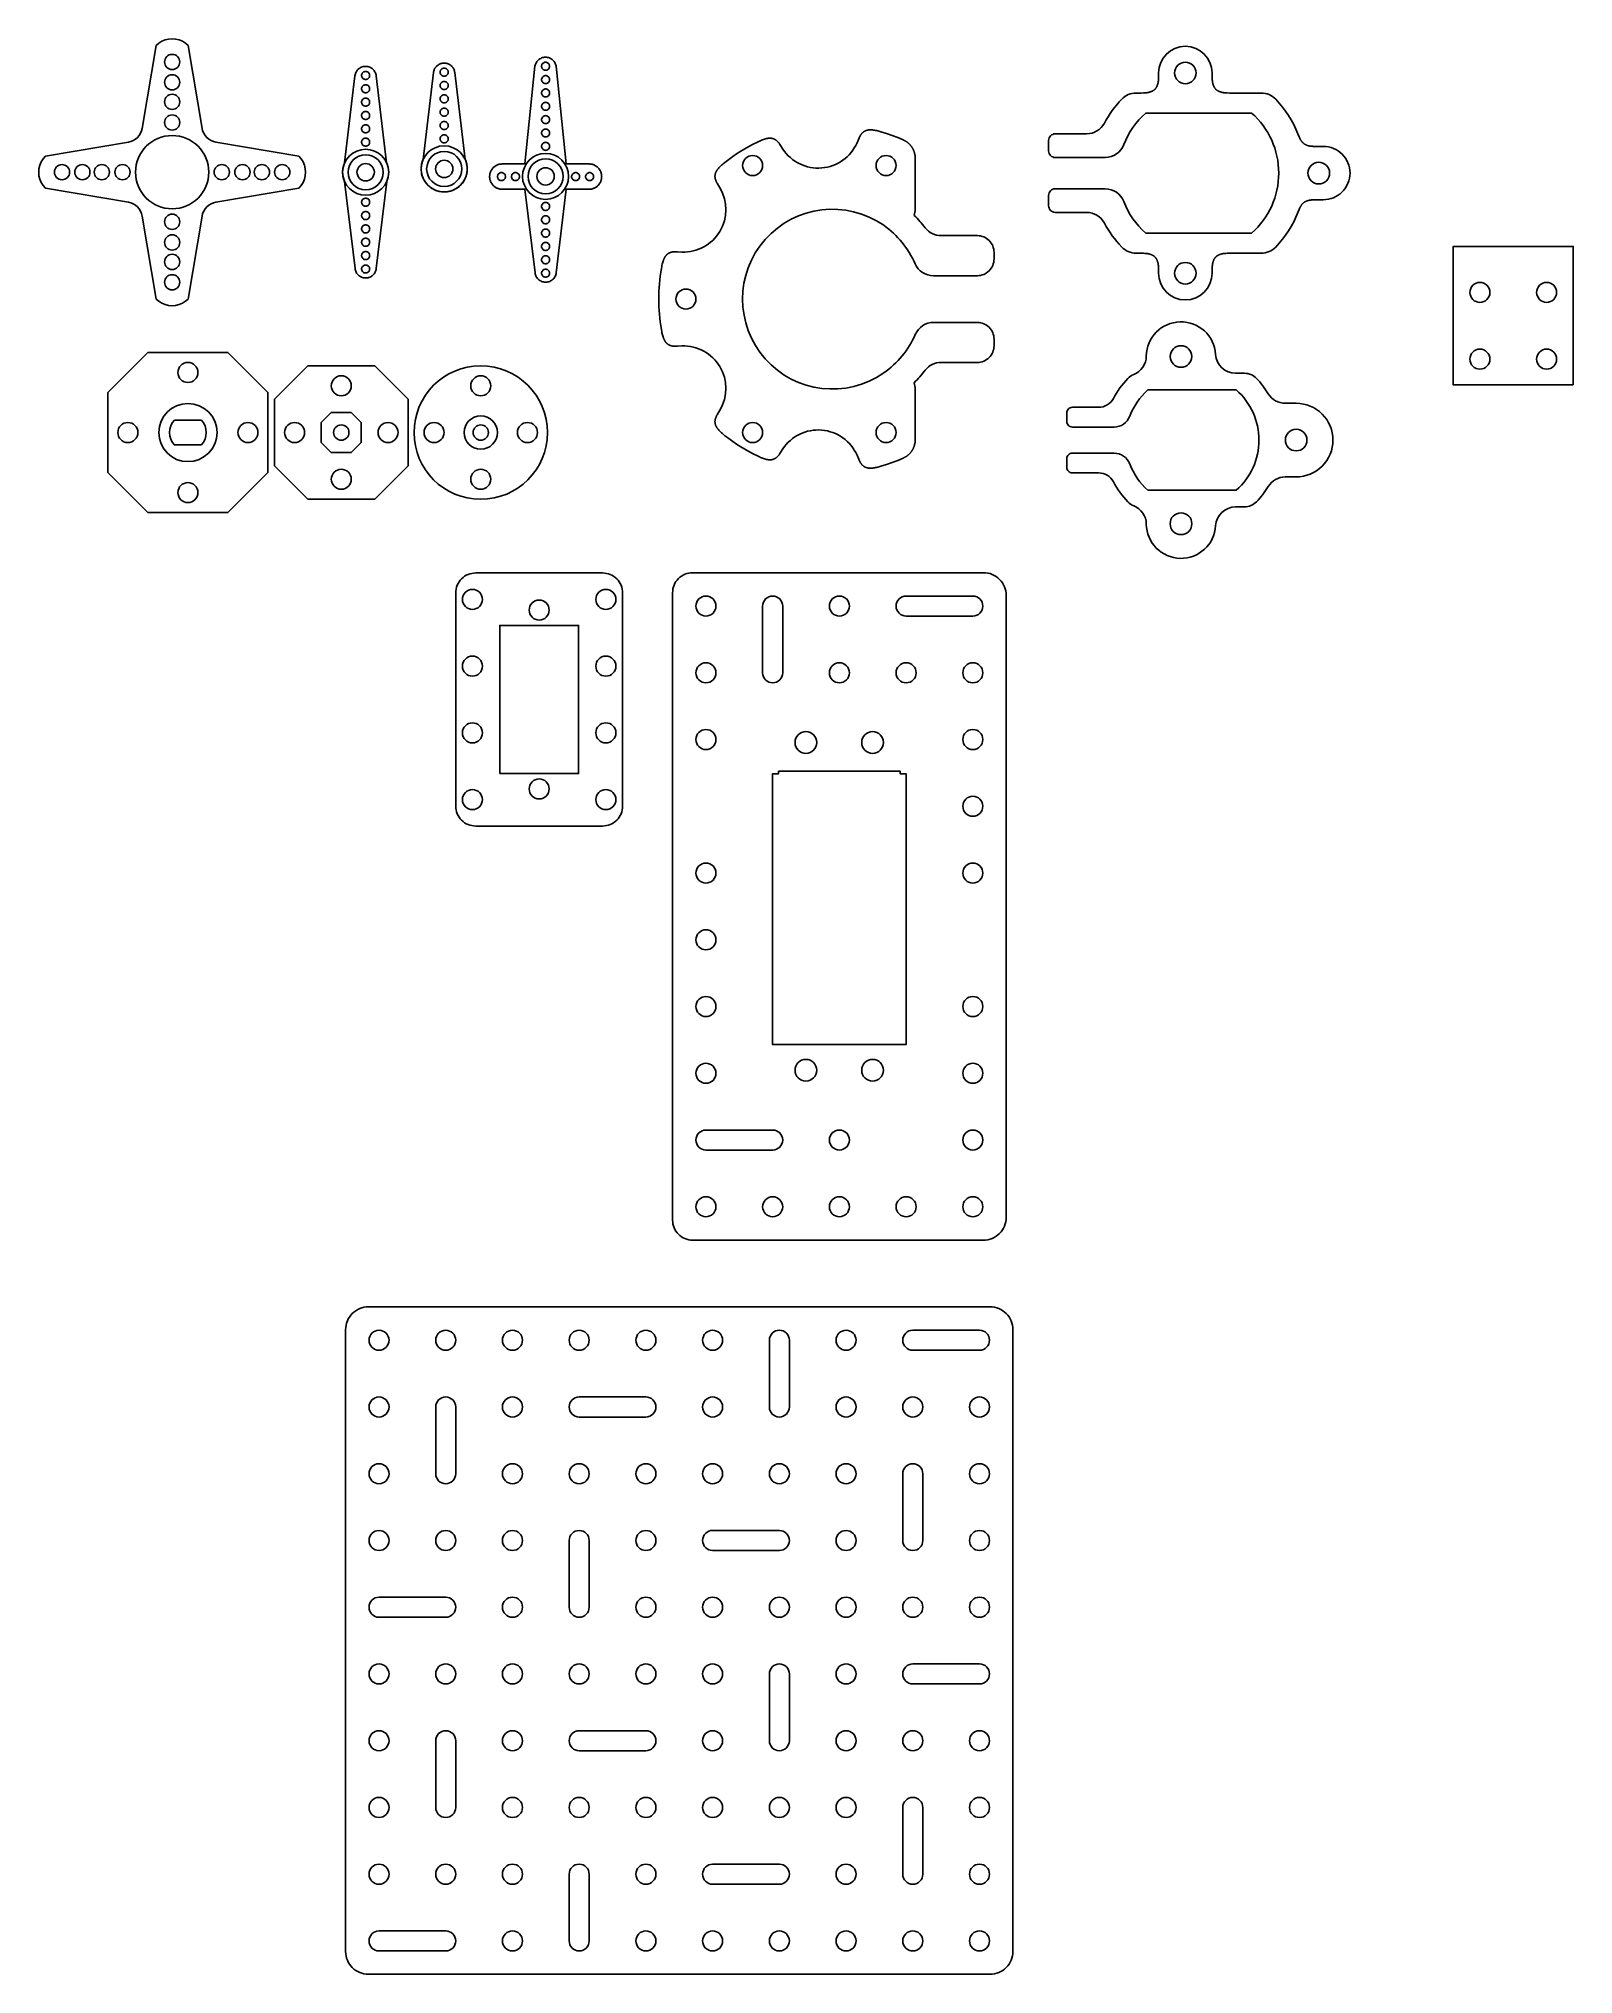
# Model space of a CAD drawing. Extents: x 256 to 486, y -564 to -274.
import ezdxf

# ---------------------------------------------------------------- set-up
doc = ezdxf.new("R2010")
doc.units = 0
doc.layers.add('FAB', color=7, linetype='CONTINUOUS')

msp = doc.modelspace()

# ---------------------------------------------------------------- linework, layer by layer
at = {"layer": 'FAB'}
for points in [[(273.47, -313.46), (271.37, -301.02), (271.28, -300.64), (271.12, -300.28), (270.92, -299.95), (270.66, -299.65), (270.37, -299.39), (270.03, -299.19), (269.67, -299.03), (269.29, -298.94), (256.86, -296.84), (256.51, -296.44), (256.23, -295.99), (256.02, -295.5), (255.9, -294.98), (255.86, -294.46), (255.9, -293.93), (256.02, -293.41), (256.23, -292.92), (256.51, -292.47), (256.86, -292.07), (269.29, -289.97), (269.67, -289.88), (270.03, -289.73), (270.37, -289.52), (270.66, -289.26), (270.92, -288.97), (271.12, -288.63), (271.28, -288.27), (271.37, -287.89), (273.47, -275.46), (273.87, -275.11), (274.32, -274.83), (274.81, -274.62), (275.33, -274.5), (275.86, -274.46), (276.38, -274.5), (276.9, -274.62), (277.39, -274.83), (277.84, -275.11), (278.24, -275.46), (280.34, -287.89), (280.43, -288.27), (280.59, -288.63), (280.79, -288.97), (281.05, -289.26), (281.34, -289.52), (281.68, -289.73), (282.04, -289.88), (282.42, -289.97), (294.85, -292.07), (295.2, -292.47), (295.48, -292.92), (295.69, -293.41), (295.81, -293.93), (295.86, -294.46), (295.81, -294.98), (295.69, -295.5), (295.48, -295.99), (295.2, -296.44), (294.85, -296.84), (282.42, -298.94), (282.04, -299.03), (281.68, -299.19), (281.34, -299.39), (281.05, -299.65), (280.79, -299.95), (280.59, -300.28), (280.43, -300.64), (280.34, -301.02), (278.24, -313.46), (277.84, -313.8), (277.39, -314.08), (276.9, -314.29), (276.38, -314.41), (275.86, -314.46), (275.33, -314.41), (274.81, -314.29), (274.32, -314.08), (273.87, -313.8)], [(315.05, -279.41), (315.03, -279.52), (313.48, -292.56), (313.42, -292.71), (313.36, -292.87), (313.31, -293.03), (313.27, -293.2), (313.23, -293.37), (313.21, -293.53), (313.19, -293.7), (313.18, -293.87), (313.18, -294.04), (313.19, -294.21), (313.21, -294.38), (313.23, -294.55), (313.26, -294.71), (313.3, -294.88), (313.35, -295.04), (313.41, -295.2), (313.48, -295.36), (313.55, -295.51), (313.63, -295.66), (313.71, -295.81), (313.81, -295.95), (313.91, -296.08), (314.02, -296.21), (314.13, -296.34), (314.25, -296.46), (314.38, -296.57), (314.51, -296.68), (314.64, -296.78), (314.78, -296.88), (314.93, -296.96), (315.08, -297.04), (315.23, -297.12), (315.39, -297.18), (315.55, -297.24), (315.71, -297.29), (315.88, -297.33), (316.04, -297.36), (316.21, -297.39), (316.38, -297.4), (316.55, -297.41), (316.72, -297.41), (316.89, -297.4), (317.06, -297.39), (317.22, -297.36), (317.39, -297.33), (317.56, -297.29), (317.72, -297.24), (317.88, -297.18), (318.03, -297.12), (318.19, -297.04), (318.34, -296.96), (318.48, -296.88), (318.62, -296.78), (318.76, -296.68), (318.89, -296.57), (319.02, -296.46), (319.13, -296.34), (319.25, -296.21), (319.36, -296.08), (319.46, -295.94), (319.55, -295.8), (319.64, -295.66), (319.72, -295.51), (319.79, -295.35), (319.85, -295.2), (319.91, -295.04), (319.96, -294.87), (320, -294.71), (320.03, -294.54), (320.06, -294.38), (320.07, -294.21), (320.08, -294.04), (320.08, -293.87), (320.07, -293.7), (320.05, -293.53), (320.03, -293.36), (319.99, -293.2), (319.95, -293.03), (319.9, -292.87), (319.85, -292.71), (319.78, -292.55), (318.21, -279.52), (318.19, -279.41), (318.17, -279.3), (318.14, -279.19), (318.1, -279.09), (318.05, -278.98), (317.99, -278.88), (317.93, -278.79), (317.86, -278.7), (317.79, -278.61), (317.71, -278.54), (317.62, -278.46), (317.53, -278.39), (317.43, -278.33), (317.33, -278.28), (317.23, -278.23), (317.12, -278.19), (317.01, -278.16), (316.9, -278.14), (316.79, -278.12), (316.68, -278.11), (316.57, -278.11), (316.45, -278.12), (316.34, -278.14), (316.23, -278.16), (316.12, -278.19), (316.01, -278.23), (315.91, -278.28), (315.81, -278.33), (315.72, -278.4), (315.63, -278.46), (315.54, -278.54), (315.46, -278.62), (315.38, -278.7), (315.32, -278.79), (315.25, -278.89), (315.2, -278.99), (315.15, -279.09), (315.11, -279.19), (315.08, -279.3)], [(338.34, -297.01), (334.91, -297.01), (333.42, -309.52), (333.39, -309.67), (333.35, -309.82), (333.3, -309.97), (333.23, -310.11), (333.15, -310.24), (333.06, -310.36), (332.95, -310.47), (332.83, -310.58), (332.71, -310.67), (332.58, -310.75), (332.44, -310.81), (332.29, -310.86), (332.14, -310.9), (331.99, -310.92), (331.83, -310.93), (331.68, -310.92), (331.52, -310.9), (331.37, -310.86), (331.23, -310.81), (331.09, -310.75), (330.95, -310.67), (330.83, -310.58), (330.71, -310.48), (330.61, -310.36), (330.51, -310.24), (330.43, -310.11), (330.36, -309.97), (330.31, -309.82), (330.27, -309.67), (330.24, -309.52), (328.74, -297.01), (325.34, -297.01), (325.15, -297), (325.06, -296.99), (324.97, -296.98), (324.88, -296.96), (324.79, -296.93), (324.7, -296.9), (324.61, -296.87), (324.53, -296.83), (324.44, -296.79), (324.36, -296.74), (324.28, -296.69), (324.21, -296.64), (324.13, -296.58), (324.06, -296.52), (323.99, -296.46), (323.93, -296.39), (323.87, -296.32), (323.81, -296.25), (323.76, -296.17), (323.71, -296.09), (323.66, -296.01), (323.62, -295.93), (323.58, -295.84), (323.55, -295.75), (323.52, -295.67), (323.49, -295.58), (323.47, -295.48), (323.46, -295.39), (323.45, -295.3), (323.44, -295.21), (323.44, -295.11), (323.44, -295.02), (323.45, -294.93), (323.46, -294.83), (323.47, -294.74), (323.49, -294.65), (323.52, -294.56), (323.55, -294.47), (323.58, -294.39), (323.62, -294.3), (323.66, -294.22), (323.71, -294.14), (323.76, -294.06), (323.81, -293.98), (323.87, -293.91), (323.93, -293.84), (323.99, -293.77), (324.06, -293.71), (324.13, -293.65), (324.21, -293.59), (324.28, -293.53), (324.36, -293.48), (324.44, -293.44), (324.53, -293.4), (324.61, -293.36), (324.7, -293.32), (324.79, -293.29), (324.88, -293.27), (324.97, -293.25), (325.06, -293.24), (325.15, -293.23), (325.34, -293.21), (328.73, -293.21), (330.23, -278.58), (330.27, -278.43), (330.31, -278.29), (330.37, -278.15), (330.44, -278.02), (330.52, -277.89), (330.61, -277.77), (330.72, -277.66), (330.83, -277.57), (330.96, -277.48), (331.09, -277.41), (331.23, -277.34), (331.37, -277.29), (331.52, -277.26), (331.66, -277.24), (331.81, -277.23), (331.97, -277.24), (332.11, -277.26), (332.26, -277.29), (332.4, -277.34), (332.54, -277.41), (332.67, -277.48), (332.8, -277.57), (332.91, -277.66), (333.02, -277.77), (333.11, -277.89), (333.19, -278.02), (333.26, -278.15), (333.32, -278.29), (333.36, -278.43), (333.4, -278.58), (334.92, -293.21), (338.34, -293.21), (338.52, -293.23), (338.61, -293.24), (338.71, -293.25), (338.8, -293.27), (338.89, -293.29), (338.98, -293.32), (339.06, -293.36), (339.15, -293.4), (339.23, -293.44), (339.31, -293.48), (339.39, -293.53), (339.47, -293.59), (339.54, -293.65), (339.61, -293.71), (339.68, -293.77), (339.74, -293.84), (339.8, -293.91), (339.86, -293.98), (339.92, -294.06), (339.97, -294.14), (340.01, -294.22), (340.05, -294.3), (340.09, -294.39), (340.12, -294.47), (340.15, -294.56), (340.18, -294.65), (340.2, -294.74), (340.21, -294.83), (340.23, -294.93), (340.23, -295.02), (340.24, -295.11), (340.23, -295.21), (340.23, -295.3), (340.21, -295.39), (340.2, -295.48), (340.18, -295.58), (340.15, -295.67), (340.12, -295.75), (340.09, -295.84), (340.05, -295.93), (340.01, -296.01), (339.97, -296.09), (339.92, -296.17), (339.86, -296.25), (339.8, -296.32), (339.74, -296.39), (339.68, -296.46), (339.61, -296.52), (339.54, -296.58), (339.47, -296.64), (339.39, -296.69), (339.31, -296.74), (339.23, -296.79), (339.15, -296.83), (339.06, -296.87), (338.98, -296.9), (338.89, -296.93), (338.8, -296.96), (338.71, -296.98), (338.61, -296.99), (338.52, -297)], [(331.81, -277.98), (331.72, -277.99), (331.63, -278.01), (331.54, -278.05), (331.46, -278.1), (331.39, -278.16), (331.33, -278.23), (331.28, -278.31), (331.24, -278.4), (331.22, -278.49), (331.21, -278.58), (331.22, -278.67), (331.24, -278.77), (331.28, -278.85), (331.33, -278.93), (331.39, -279.01), (331.46, -279.07), (331.54, -279.12), (331.63, -279.15), (331.72, -279.17), (331.81, -279.18), (331.91, -279.17), (332, -279.15), (332.09, -279.12), (332.17, -279.07), (332.24, -279.01), (332.3, -278.93), (332.35, -278.85), (332.38, -278.77), (332.41, -278.67), (332.41, -278.58), (332.41, -278.49), (332.38, -278.4), (332.35, -278.31), (332.3, -278.23), (332.24, -278.16), (332.17, -278.1), (332.09, -278.05), (332, -278.01), (331.91, -277.99)], [(303.28, -279.88), (303.26, -280.02), (301.71, -293.05), (301.63, -293.24), (301.56, -293.44), (301.5, -293.64), (301.46, -293.84), (301.43, -294.04), (301.41, -294.25), (301.41, -294.46), (301.41, -294.67), (301.43, -294.87), (301.46, -295.08), (301.51, -295.28), (301.56, -295.48), (301.63, -295.68), (301.71, -295.87), (303.28, -308.9), (303.3, -309.04), (303.33, -309.17), (303.38, -309.3), (303.44, -309.43), (303.51, -309.56), (303.59, -309.67), (303.68, -309.78), (303.78, -309.88), (303.88, -309.97), (304, -310.05), (304.12, -310.12), (304.25, -310.18), (304.38, -310.23), (304.52, -310.27), (304.65, -310.29), (304.79, -310.3), (304.93, -310.3), (305.08, -310.29), (305.21, -310.27), (305.35, -310.23), (305.48, -310.18), (305.61, -310.12), (305.73, -310.05), (305.85, -309.97), (305.95, -309.88), (306.05, -309.78), (306.14, -309.67), (306.22, -309.55), (306.29, -309.43), (306.35, -309.3), (306.39, -309.17), (306.43, -309.03), (306.45, -308.9), (308.01, -295.86), (308.08, -295.67), (308.15, -295.48), (308.21, -295.28), (308.25, -295.07), (308.28, -294.87), (308.3, -294.66), (308.31, -294.45), (308.3, -294.25), (308.28, -294.04), (308.25, -293.84), (308.21, -293.63), (308.15, -293.43), (308.08, -293.24), (308, -293.05), (306.44, -280.01), (306.41, -279.88), (306.38, -279.74), (306.33, -279.61), (306.27, -279.48), (306.2, -279.36), (306.12, -279.24), (306.03, -279.13), (305.93, -279.03), (305.83, -278.94), (305.71, -278.86), (305.59, -278.79), (305.46, -278.73), (305.33, -278.68), (305.2, -278.64), (305.06, -278.62), (304.92, -278.61), (304.78, -278.61), (304.64, -278.62), (304.5, -278.64), (304.36, -278.68), (304.23, -278.73), (304.1, -278.79), (303.98, -278.86), (303.87, -278.94), (303.76, -279.03), (303.66, -279.13), (303.57, -279.24), (303.49, -279.36), (303.42, -279.48), (303.36, -279.61), (303.32, -279.74)], [(304.85, -280.56), (304.94, -280.55), (305.03, -280.53), (305.11, -280.5), (305.18, -280.46), (305.25, -280.4), (305.31, -280.34), (305.36, -280.27), (305.41, -280.19), (305.43, -280.11), (305.45, -280.02), (305.45, -279.93), (305.44, -279.85), (305.42, -279.76), (305.39, -279.68), (305.34, -279.61), (305.28, -279.54), (305.22, -279.48), (305.15, -279.43), (305.07, -279.4), (304.98, -279.37), (304.9, -279.36), (304.81, -279.36), (304.72, -279.37), (304.64, -279.4), (304.56, -279.43), (304.49, -279.48), (304.42, -279.54), (304.36, -279.61), (304.32, -279.68), (304.28, -279.76), (304.26, -279.85), (304.25, -279.93), (304.26, -280.02), (304.27, -280.11), (304.3, -280.19), (304.34, -280.27), (304.39, -280.34), (304.45, -280.4), (304.52, -280.46), (304.6, -280.5), (304.68, -280.53), (304.77, -280.55)], [(316.63, -280.06), (316.7, -280.06), (316.77, -280.05), (316.83, -280.03), (316.9, -280), (316.96, -279.96), (317.01, -279.92), (317.07, -279.88), (317.11, -279.82), (317.15, -279.76), (317.18, -279.7), (317.2, -279.64), (317.22, -279.57), (317.23, -279.5), (317.23, -279.43), (317.22, -279.36), (317.2, -279.29), (317.18, -279.23), (317.15, -279.16), (317.11, -279.11), (317.07, -279.05), (317.01, -279), (316.96, -278.96), (316.9, -278.93), (316.83, -278.9), (316.77, -278.88), (316.7, -278.87), (316.63, -278.86), (316.56, -278.87), (316.49, -278.88), (316.42, -278.9), (316.36, -278.93), (316.3, -278.96), (316.24, -279), (316.19, -279.05), (316.15, -279.11), (316.11, -279.16), (316.08, -279.23), (316.05, -279.29), (316.04, -279.36), (316.03, -279.43), (316.03, -279.5), (316.04, -279.57), (316.05, -279.64), (316.08, -279.7), (316.11, -279.76), (316.15, -279.82), (316.19, -279.88), (316.24, -279.92), (316.3, -279.96), (316.36, -280), (316.42, -280.03), (316.49, -280.05), (316.56, -280.06)], [(316.63, -282.06), (316.7, -282.06), (316.77, -282.05), (316.83, -282.03), (316.9, -282), (316.96, -281.96), (317.01, -281.92), (317.07, -281.88), (317.11, -281.82), (317.15, -281.76), (317.18, -281.7), (317.2, -281.64), (317.22, -281.57), (317.23, -281.5), (317.23, -281.43), (317.22, -281.36), (317.2, -281.29), (317.18, -281.23), (317.15, -281.16), (317.11, -281.11), (317.07, -281.05), (317.01, -281), (316.96, -280.96), (316.9, -280.93), (316.83, -280.9), (316.77, -280.88), (316.7, -280.87), (316.63, -280.86), (316.56, -280.87), (316.49, -280.88), (316.42, -280.9), (316.36, -280.93), (316.3, -280.96), (316.24, -281), (316.19, -281.05), (316.15, -281.11), (316.11, -281.16), (316.08, -281.23), (316.05, -281.29), (316.04, -281.36), (316.03, -281.43), (316.03, -281.5), (316.04, -281.57), (316.05, -281.64), (316.08, -281.7), (316.11, -281.76), (316.15, -281.82), (316.19, -281.88), (316.24, -281.92), (316.3, -281.96), (316.36, -282), (316.42, -282.03), (316.49, -282.05), (316.56, -282.06)], [(331.82, -279.98), (331.73, -279.99), (331.64, -280.01), (331.55, -280.05), (331.47, -280.1), (331.4, -280.16), (331.34, -280.23), (331.29, -280.31), (331.25, -280.4), (331.23, -280.49), (331.22, -280.58), (331.23, -280.67), (331.25, -280.77), (331.29, -280.85), (331.34, -280.93), (331.4, -281.01), (331.47, -281.07), (331.55, -281.12), (331.64, -281.15), (331.73, -281.17), (331.82, -281.18), (331.91, -281.17), (332.01, -281.15), (332.09, -281.12), (332.17, -281.07), (332.24, -281.01), (332.31, -280.93), (332.36, -280.85), (332.39, -280.77), (332.41, -280.67), (332.42, -280.58), (332.41, -280.49), (332.39, -280.4), (332.36, -280.31), (332.31, -280.23), (332.24, -280.16), (332.17, -280.1), (332.09, -280.05), (332.01, -280.01), (331.91, -279.99)], [(304.85, -282.56), (304.94, -282.55), (305.03, -282.53), (305.11, -282.5), (305.18, -282.46), (305.25, -282.4), (305.31, -282.34), (305.36, -282.27), (305.41, -282.19), (305.43, -282.11), (305.45, -282.02), (305.45, -281.93), (305.44, -281.85), (305.42, -281.76), (305.39, -281.68), (305.34, -281.61), (305.28, -281.54), (305.22, -281.48), (305.15, -281.43), (305.07, -281.4), (304.98, -281.37), (304.9, -281.36), (304.81, -281.36), (304.72, -281.37), (304.64, -281.4), (304.56, -281.43), (304.49, -281.48), (304.42, -281.54), (304.36, -281.61), (304.32, -281.68), (304.28, -281.76), (304.26, -281.85), (304.25, -281.93), (304.26, -282.02), (304.27, -282.11), (304.3, -282.19), (304.34, -282.27), (304.39, -282.34), (304.45, -282.4), (304.52, -282.46), (304.6, -282.5), (304.68, -282.53), (304.77, -282.55)], [(304.85, -284.56), (304.94, -284.55), (305.03, -284.53), (305.11, -284.5), (305.18, -284.46), (305.25, -284.4), (305.31, -284.34), (305.36, -284.27), (305.41, -284.19), (305.43, -284.11), (305.45, -284.02), (305.45, -283.93), (305.44, -283.85), (305.42, -283.76), (305.39, -283.68), (305.34, -283.61), (305.28, -283.54), (305.22, -283.48), (305.15, -283.43), (305.07, -283.4), (304.98, -283.37), (304.9, -283.36), (304.81, -283.36), (304.72, -283.37), (304.64, -283.4), (304.56, -283.43), (304.49, -283.48), (304.42, -283.54), (304.36, -283.61), (304.32, -283.68), (304.28, -283.76), (304.26, -283.85), (304.25, -283.93), (304.26, -284.02), (304.27, -284.11), (304.3, -284.19), (304.34, -284.27), (304.39, -284.34), (304.45, -284.4), (304.52, -284.46), (304.6, -284.5), (304.68, -284.53), (304.77, -284.55)], [(316.63, -284.06), (316.7, -284.06), (316.77, -284.05), (316.83, -284.03), (316.9, -284), (316.96, -283.96), (317.01, -283.92), (317.07, -283.88), (317.11, -283.82), (317.15, -283.76), (317.18, -283.7), (317.2, -283.64), (317.22, -283.57), (317.23, -283.5), (317.23, -283.43), (317.22, -283.36), (317.2, -283.29), (317.18, -283.23), (317.15, -283.16), (317.11, -283.11), (317.07, -283.05), (317.01, -283), (316.96, -282.96), (316.9, -282.93), (316.83, -282.9), (316.77, -282.88), (316.7, -282.87), (316.63, -282.86), (316.56, -282.87), (316.49, -282.88), (316.42, -282.9), (316.36, -282.93), (316.3, -282.96), (316.24, -283), (316.19, -283.05), (316.15, -283.11), (316.11, -283.16), (316.08, -283.23), (316.05, -283.29), (316.04, -283.36), (316.03, -283.43), (316.03, -283.5), (316.04, -283.57), (316.05, -283.64), (316.08, -283.7), (316.11, -283.76), (316.15, -283.82), (316.19, -283.88), (316.24, -283.92), (316.3, -283.96), (316.36, -284), (316.42, -284.03), (316.49, -284.05), (316.56, -284.06)], [(331.82, -281.98), (331.73, -281.99), (331.64, -282.01), (331.55, -282.05), (331.47, -282.1), (331.4, -282.16), (331.34, -282.23), (331.29, -282.31), (331.25, -282.4), (331.23, -282.49), (331.22, -282.58), (331.23, -282.67), (331.25, -282.77), (331.29, -282.85), (331.34, -282.93), (331.4, -283.01), (331.47, -283.07), (331.55, -283.12), (331.64, -283.15), (331.73, -283.17), (331.82, -283.18), (331.91, -283.17), (332.01, -283.15), (332.09, -283.12), (332.17, -283.07), (332.24, -283.01), (332.31, -282.93), (332.36, -282.85), (332.39, -282.77), (332.41, -282.67), (332.42, -282.58), (332.41, -282.49), (332.39, -282.4), (332.36, -282.31), (332.31, -282.23), (332.24, -282.16), (332.17, -282.1), (332.09, -282.05), (332.01, -282.01), (331.91, -281.99)], [(331.82, -283.98), (331.73, -283.99), (331.64, -284.01), (331.55, -284.05), (331.47, -284.1), (331.4, -284.16), (331.34, -284.23), (331.29, -284.31), (331.25, -284.4), (331.23, -284.49), (331.22, -284.58), (331.23, -284.67), (331.25, -284.77), (331.29, -284.85), (331.34, -284.93), (331.4, -285.01), (331.47, -285.07), (331.55, -285.12), (331.64, -285.15), (331.73, -285.17), (331.82, -285.18), (331.91, -285.17), (332.01, -285.15), (332.09, -285.12), (332.17, -285.07), (332.24, -285.01), (332.31, -284.93), (332.36, -284.85), (332.39, -284.77), (332.41, -284.67), (332.42, -284.58), (332.41, -284.49), (332.39, -284.4), (332.36, -284.31), (332.31, -284.23), (332.24, -284.16), (332.17, -284.1), (332.09, -284.05), (332.01, -284.01), (331.91, -283.99)], [(304.85, -286.56), (304.94, -286.55), (305.03, -286.53), (305.11, -286.5), (305.18, -286.46), (305.25, -286.4), (305.31, -286.34), (305.36, -286.27), (305.41, -286.19), (305.43, -286.11), (305.45, -286.02), (305.45, -285.93), (305.44, -285.85), (305.42, -285.76), (305.39, -285.68), (305.34, -285.61), (305.28, -285.54), (305.22, -285.48), (305.15, -285.43), (305.07, -285.4), (304.98, -285.37), (304.9, -285.36), (304.81, -285.36), (304.72, -285.37), (304.64, -285.4), (304.56, -285.43), (304.49, -285.48), (304.42, -285.54), (304.36, -285.61), (304.32, -285.68), (304.28, -285.76), (304.26, -285.85), (304.25, -285.93), (304.26, -286.02), (304.27, -286.11), (304.3, -286.19), (304.34, -286.27), (304.39, -286.34), (304.45, -286.4), (304.52, -286.46), (304.6, -286.5), (304.68, -286.53), (304.77, -286.55)], [(316.63, -286.06), (316.7, -286.06), (316.77, -286.05), (316.83, -286.03), (316.9, -286), (316.96, -285.96), (317.01, -285.92), (317.07, -285.88), (317.11, -285.82), (317.15, -285.76), (317.18, -285.7), (317.2, -285.64), (317.22, -285.57), (317.23, -285.5), (317.23, -285.43), (317.22, -285.36), (317.2, -285.29), (317.18, -285.23), (317.15, -285.16), (317.11, -285.11), (317.07, -285.05), (317.01, -285), (316.96, -284.96), (316.9, -284.93), (316.83, -284.9), (316.77, -284.88), (316.7, -284.87), (316.63, -284.86), (316.56, -284.87), (316.49, -284.88), (316.42, -284.9), (316.36, -284.93), (316.3, -284.96), (316.24, -285), (316.19, -285.05), (316.15, -285.11), (316.11, -285.16), (316.08, -285.23), (316.05, -285.29), (316.04, -285.36), (316.03, -285.43), (316.03, -285.5), (316.04, -285.57), (316.05, -285.64), (316.08, -285.7), (316.11, -285.76), (316.15, -285.82), (316.19, -285.88), (316.24, -285.92), (316.3, -285.96), (316.36, -286), (316.42, -286.03), (316.49, -286.05), (316.56, -286.06)], [(316.63, -288.06), (316.7, -288.06), (316.77, -288.05), (316.83, -288.03), (316.9, -288), (316.96, -287.96), (317.01, -287.92), (317.07, -287.88), (317.11, -287.82), (317.15, -287.76), (317.18, -287.7), (317.2, -287.64), (317.22, -287.57), (317.23, -287.5), (317.23, -287.43), (317.22, -287.36), (317.2, -287.29), (317.18, -287.23), (317.15, -287.16), (317.11, -287.11), (317.07, -287.05), (317.01, -287), (316.96, -286.96), (316.9, -286.93), (316.83, -286.9), (316.77, -286.88), (316.7, -286.87), (316.63, -286.86), (316.56, -286.87), (316.49, -286.88), (316.42, -286.9), (316.36, -286.93), (316.3, -286.96), (316.24, -287), (316.19, -287.05), (316.15, -287.11), (316.11, -287.16), (316.08, -287.23), (316.05, -287.29), (316.04, -287.36), (316.03, -287.43), (316.03, -287.5), (316.04, -287.57), (316.05, -287.64), (316.08, -287.7), (316.11, -287.76), (316.15, -287.82), (316.19, -287.88), (316.24, -287.92), (316.3, -287.96), (316.36, -288), (316.42, -288.03), (316.49, -288.05), (316.56, -288.06)], [(331.82, -285.98), (331.73, -285.99), (331.64, -286.01), (331.55, -286.05), (331.47, -286.1), (331.4, -286.16), (331.34, -286.23), (331.29, -286.31), (331.25, -286.4), (331.23, -286.49), (331.22, -286.58), (331.23, -286.67), (331.25, -286.77), (331.29, -286.85), (331.34, -286.93), (331.4, -287.01), (331.47, -287.07), (331.55, -287.12), (331.64, -287.15), (331.73, -287.17), (331.82, -287.18), (331.91, -287.17), (332.01, -287.15), (332.09, -287.12), (332.17, -287.07), (332.24, -287.01), (332.31, -286.93), (332.36, -286.85), (332.39, -286.77), (332.41, -286.67), (332.42, -286.58), (332.41, -286.49), (332.39, -286.4), (332.36, -286.31), (332.31, -286.23), (332.24, -286.16), (332.17, -286.1), (332.09, -286.05), (332.01, -286.01), (331.91, -285.99)], [(304.85, -288.56), (304.94, -288.55), (305.03, -288.53), (305.11, -288.5), (305.18, -288.46), (305.25, -288.4), (305.31, -288.34), (305.36, -288.27), (305.41, -288.19), (305.43, -288.11), (305.45, -288.02), (305.45, -287.93), (305.44, -287.85), (305.42, -287.76), (305.39, -287.68), (305.34, -287.61), (305.28, -287.54), (305.22, -287.48), (305.15, -287.43), (305.07, -287.4), (304.98, -287.37), (304.9, -287.36), (304.81, -287.36), (304.72, -287.37), (304.64, -287.4), (304.56, -287.43), (304.49, -287.48), (304.42, -287.54), (304.36, -287.61), (304.32, -287.68), (304.28, -287.76), (304.26, -287.85), (304.25, -287.93), (304.26, -288.02), (304.27, -288.11), (304.3, -288.19), (304.34, -288.27), (304.39, -288.34), (304.45, -288.4), (304.52, -288.46), (304.6, -288.5), (304.68, -288.53), (304.77, -288.55)], [(304.85, -290.56), (304.94, -290.55), (305.03, -290.53), (305.11, -290.5), (305.18, -290.46), (305.25, -290.4), (305.31, -290.34), (305.36, -290.27), (305.41, -290.19), (305.43, -290.11), (305.45, -290.02), (305.45, -289.93), (305.44, -289.85), (305.42, -289.76), (305.39, -289.68), (305.34, -289.61), (305.28, -289.54), (305.22, -289.48), (305.15, -289.43), (305.07, -289.4), (304.98, -289.37), (304.9, -289.36), (304.81, -289.36), (304.72, -289.37), (304.64, -289.4), (304.56, -289.43), (304.49, -289.48), (304.42, -289.54), (304.36, -289.61), (304.32, -289.68), (304.28, -289.76), (304.26, -289.85), (304.25, -289.93), (304.26, -290.02), (304.27, -290.11), (304.3, -290.19), (304.34, -290.27), (304.39, -290.34), (304.45, -290.4), (304.52, -290.46), (304.6, -290.5), (304.68, -290.53), (304.77, -290.55)], [(316.63, -290.06), (316.7, -290.06), (316.77, -290.05), (316.83, -290.03), (316.9, -290), (316.96, -289.96), (317.01, -289.92), (317.07, -289.88), (317.11, -289.82), (317.15, -289.76), (317.18, -289.7), (317.2, -289.64), (317.22, -289.57), (317.23, -289.5), (317.23, -289.43), (317.22, -289.36), (317.2, -289.29), (317.18, -289.23), (317.15, -289.16), (317.11, -289.11), (317.07, -289.05), (317.01, -289), (316.96, -288.96), (316.9, -288.93), (316.83, -288.9), (316.77, -288.88), (316.7, -288.87), (316.63, -288.86), (316.56, -288.87), (316.49, -288.88), (316.42, -288.9), (316.36, -288.93), (316.3, -288.96), (316.24, -289), (316.19, -289.05), (316.15, -289.11), (316.11, -289.16), (316.08, -289.23), (316.05, -289.29), (316.04, -289.36), (316.03, -289.43), (316.03, -289.5), (316.04, -289.57), (316.05, -289.64), (316.08, -289.7), (316.11, -289.76), (316.15, -289.82), (316.19, -289.88), (316.24, -289.92), (316.3, -289.96), (316.36, -290), (316.42, -290.03), (316.49, -290.05), (316.56, -290.06)], [(331.82, -287.98), (331.73, -287.99), (331.64, -288.01), (331.55, -288.05), (331.47, -288.1), (331.4, -288.16), (331.34, -288.23), (331.29, -288.31), (331.25, -288.4), (331.23, -288.49), (331.22, -288.58), (331.23, -288.67), (331.25, -288.77), (331.29, -288.85), (331.34, -288.93), (331.4, -289.01), (331.47, -289.07), (331.55, -289.12), (331.64, -289.15), (331.73, -289.17), (331.82, -289.18), (331.91, -289.17), (332.01, -289.15), (332.09, -289.12), (332.17, -289.07), (332.24, -289.01), (332.31, -288.93), (332.36, -288.85), (332.39, -288.77), (332.41, -288.67), (332.42, -288.58), (332.41, -288.49), (332.39, -288.4), (332.36, -288.31), (332.31, -288.23), (332.24, -288.16), (332.17, -288.1), (332.09, -288.05), (332.01, -288.01), (331.91, -287.99)], [(331.82, -289.98), (331.73, -289.99), (331.64, -290.01), (331.55, -290.05), (331.47, -290.1), (331.4, -290.16), (331.34, -290.23), (331.29, -290.31), (331.25, -290.4), (331.23, -290.49), (331.22, -290.58), (331.23, -290.67), (331.25, -290.77), (331.29, -290.85), (331.34, -290.93), (331.4, -291.01), (331.47, -291.07), (331.55, -291.12), (331.64, -291.15), (331.73, -291.17), (331.82, -291.18), (331.91, -291.17), (332.01, -291.15), (332.09, -291.12), (332.17, -291.07), (332.24, -291.01), (332.31, -290.93), (332.36, -290.85), (332.39, -290.77), (332.41, -290.67), (332.42, -290.58), (332.41, -290.49), (332.39, -290.4), (332.36, -290.31), (332.31, -290.23), (332.24, -290.16), (332.17, -290.1), (332.09, -290.05), (332.01, -290.01), (331.91, -289.99)], [(325.22, -295.71), (325.31, -295.71), (325.4, -295.68), (325.49, -295.65), (325.57, -295.6), (325.64, -295.54), (325.7, -295.47), (325.75, -295.39), (325.79, -295.3), (325.81, -295.21), (325.82, -295.11), (325.81, -295.02), (325.79, -294.93), (325.75, -294.84), (325.7, -294.76), (325.64, -294.69), (325.57, -294.63), (325.49, -294.58), (325.4, -294.54), (325.31, -294.52), (325.22, -294.51), (325.12, -294.52), (325.03, -294.54), (324.94, -294.58), (324.86, -294.63), (324.79, -294.69), (324.73, -294.76), (324.68, -294.84), (324.65, -294.93), (324.62, -295.02), (324.62, -295.11), (324.62, -295.21), (324.65, -295.3), (324.68, -295.39), (324.73, -295.47), (324.79, -295.54), (324.86, -295.6), (324.94, -295.65), (325.03, -295.68), (325.12, -295.71)], [(327.32, -295.71), (327.41, -295.71), (327.5, -295.68), (327.59, -295.65), (327.67, -295.6), (327.74, -295.54), (327.8, -295.47), (327.85, -295.39), (327.89, -295.3), (327.91, -295.21), (327.92, -295.11), (327.91, -295.02), (327.89, -294.93), (327.85, -294.84), (327.8, -294.76), (327.74, -294.69), (327.67, -294.63), (327.59, -294.58), (327.5, -294.54), (327.41, -294.52), (327.32, -294.51), (327.22, -294.52), (327.13, -294.54), (327.04, -294.58), (326.96, -294.63), (326.89, -294.69), (326.83, -294.76), (326.78, -294.84), (326.75, -294.93), (326.72, -295.02), (326.72, -295.11), (326.72, -295.21), (326.75, -295.3), (326.78, -295.39), (326.83, -295.47), (326.89, -295.54), (326.96, -295.6), (327.04, -295.65), (327.13, -295.68), (327.22, -295.71)], [(336.33, -295.71), (336.42, -295.71), (336.51, -295.68), (336.6, -295.65), (336.68, -295.6), (336.75, -295.54), (336.81, -295.47), (336.86, -295.39), (336.9, -295.3), (336.92, -295.21), (336.93, -295.11), (336.92, -295.02), (336.9, -294.93), (336.86, -294.84), (336.81, -294.76), (336.75, -294.69), (336.68, -294.63), (336.6, -294.58), (336.51, -294.54), (336.42, -294.52), (336.33, -294.51), (336.23, -294.52), (336.14, -294.54), (336.05, -294.58), (335.97, -294.63), (335.9, -294.69), (335.84, -294.76), (335.79, -294.84), (335.76, -294.93), (335.73, -295.02), (335.73, -295.11), (335.73, -295.21), (335.76, -295.3), (335.79, -295.39), (335.84, -295.47), (335.9, -295.54), (335.97, -295.6), (336.05, -295.65), (336.14, -295.68), (336.23, -295.71)], [(338.43, -295.71), (338.52, -295.71), (338.61, -295.68), (338.7, -295.65), (338.78, -295.6), (338.85, -295.54), (338.91, -295.47), (338.96, -295.39), (339, -295.3), (339.02, -295.21), (339.03, -295.11), (339.02, -295.02), (339, -294.93), (338.96, -294.84), (338.91, -294.76), (338.85, -294.69), (338.78, -294.63), (338.7, -294.58), (338.61, -294.54), (338.52, -294.52), (338.43, -294.51), (338.33, -294.52), (338.24, -294.54), (338.15, -294.58), (338.07, -294.63), (338, -294.69), (337.94, -294.76), (337.89, -294.84), (337.86, -294.93), (337.83, -295.02), (337.83, -295.11), (337.83, -295.21), (337.86, -295.3), (337.89, -295.39), (337.94, -295.47), (338, -295.54), (338.07, -295.6), (338.15, -295.65), (338.24, -295.68), (338.33, -295.71)], [(304.86, -298.36), (304.77, -298.36), (304.69, -298.38), (304.6, -298.41), (304.53, -298.46), (304.46, -298.51), (304.4, -298.57), (304.35, -298.64), (304.31, -298.72), (304.28, -298.8), (304.26, -298.89), (304.26, -298.98), (304.27, -299.07), (304.29, -299.15), (304.32, -299.23), (304.37, -299.31), (304.43, -299.37), (304.49, -299.43), (304.56, -299.48), (304.64, -299.52), (304.73, -299.54), (304.81, -299.55), (304.9, -299.55), (304.99, -299.54), (305.07, -299.52), (305.15, -299.48), (305.22, -299.43), (305.29, -299.37), (305.35, -299.31), (305.39, -299.23), (305.43, -299.15), (305.45, -299.07), (305.46, -298.98), (305.45, -298.89), (305.44, -298.8), (305.41, -298.72), (305.37, -298.64), (305.32, -298.57), (305.26, -298.51), (305.19, -298.46), (305.11, -298.41), (305.03, -298.38), (304.95, -298.36)], [(304.86, -300.36), (304.77, -300.36), (304.69, -300.38), (304.6, -300.41), (304.53, -300.46), (304.46, -300.51), (304.4, -300.57), (304.35, -300.64), (304.31, -300.72), (304.28, -300.8), (304.26, -300.89), (304.26, -300.98), (304.27, -301.07), (304.29, -301.15), (304.32, -301.23), (304.37, -301.31), (304.43, -301.37), (304.49, -301.43), (304.56, -301.48), (304.64, -301.52), (304.73, -301.54), (304.81, -301.55), (304.9, -301.55), (304.99, -301.54), (305.07, -301.52), (305.15, -301.48), (305.22, -301.43), (305.29, -301.37), (305.35, -301.31), (305.39, -301.23), (305.43, -301.15), (305.45, -301.07), (305.46, -300.98), (305.45, -300.89), (305.44, -300.8), (305.41, -300.72), (305.37, -300.64), (305.32, -300.57), (305.26, -300.51), (305.19, -300.46), (305.11, -300.41), (305.03, -300.38), (304.95, -300.36)], [(331.83, -298.98), (331.73, -298.99), (331.64, -299.01), (331.55, -299.05), (331.47, -299.1), (331.4, -299.16), (331.34, -299.23), (331.29, -299.31), (331.26, -299.4), (331.23, -299.49), (331.23, -299.58), (331.23, -299.67), (331.26, -299.77), (331.29, -299.85), (331.34, -299.93), (331.4, -300.01), (331.47, -300.07), (331.55, -300.12), (331.64, -300.15), (331.73, -300.17), (331.83, -300.18), (331.92, -300.17), (332.01, -300.15), (332.1, -300.12), (332.18, -300.07), (332.25, -300.01), (332.31, -299.93), (332.36, -299.85), (332.4, -299.77), (332.42, -299.67), (332.43, -299.58), (332.42, -299.49), (332.4, -299.4), (332.36, -299.31), (332.31, -299.23), (332.25, -299.16), (332.18, -299.1), (332.1, -299.05), (332.01, -299.01), (331.92, -298.99)], [(331.83, -300.98), (331.73, -300.99), (331.64, -301.01), (331.55, -301.05), (331.47, -301.1), (331.4, -301.16), (331.34, -301.23), (331.29, -301.31), (331.26, -301.4), (331.23, -301.49), (331.23, -301.58), (331.23, -301.67), (331.26, -301.77), (331.29, -301.85), (331.34, -301.93), (331.4, -302.01), (331.47, -302.07), (331.55, -302.12), (331.64, -302.15), (331.73, -302.17), (331.83, -302.18), (331.92, -302.17), (332.01, -302.15), (332.1, -302.12), (332.18, -302.07), (332.25, -302.01), (332.31, -301.93), (332.36, -301.85), (332.4, -301.77), (332.42, -301.67), (332.43, -301.58), (332.42, -301.49), (332.4, -301.4), (332.36, -301.31), (332.31, -301.23), (332.25, -301.16), (332.18, -301.1), (332.1, -301.05), (332.01, -301.01), (331.92, -300.99)], [(304.86, -302.36), (304.77, -302.36), (304.69, -302.38), (304.6, -302.41), (304.53, -302.46), (304.46, -302.51), (304.4, -302.57), (304.35, -302.64), (304.31, -302.72), (304.28, -302.8), (304.26, -302.89), (304.26, -302.98), (304.27, -303.07), (304.29, -303.15), (304.32, -303.23), (304.37, -303.31), (304.43, -303.37), (304.49, -303.43), (304.56, -303.48), (304.64, -303.52), (304.73, -303.54), (304.81, -303.55), (304.9, -303.55), (304.99, -303.54), (305.07, -303.52), (305.15, -303.48), (305.22, -303.43), (305.29, -303.37), (305.35, -303.31), (305.39, -303.23), (305.43, -303.15), (305.45, -303.07), (305.46, -302.98), (305.45, -302.89), (305.44, -302.8), (305.41, -302.72), (305.37, -302.64), (305.32, -302.57), (305.26, -302.51), (305.19, -302.46), (305.11, -302.41), (305.03, -302.38), (304.95, -302.36)], [(304.86, -304.36), (304.77, -304.36), (304.69, -304.38), (304.6, -304.41), (304.53, -304.46), (304.46, -304.51), (304.4, -304.57), (304.35, -304.64), (304.31, -304.72), (304.28, -304.8), (304.26, -304.89), (304.26, -304.98), (304.27, -305.07), (304.29, -305.15), (304.32, -305.23), (304.37, -305.31), (304.43, -305.37), (304.49, -305.43), (304.56, -305.48), (304.64, -305.52), (304.73, -305.54), (304.81, -305.55), (304.9, -305.55), (304.99, -305.54), (305.07, -305.52), (305.15, -305.48), (305.22, -305.43), (305.29, -305.37), (305.35, -305.31), (305.39, -305.23), (305.43, -305.15), (305.45, -305.07), (305.46, -304.98), (305.45, -304.89), (305.44, -304.8), (305.41, -304.72), (305.37, -304.64), (305.32, -304.57), (305.26, -304.51), (305.19, -304.46), (305.11, -304.41), (305.03, -304.38), (304.95, -304.36)], [(331.83, -302.98), (331.73, -302.99), (331.64, -303.01), (331.55, -303.05), (331.47, -303.1), (331.4, -303.16), (331.34, -303.23), (331.29, -303.31), (331.26, -303.4), (331.23, -303.49), (331.23, -303.58), (331.23, -303.67), (331.26, -303.77), (331.29, -303.85), (331.34, -303.93), (331.4, -304.01), (331.47, -304.07), (331.55, -304.12), (331.64, -304.15), (331.73, -304.17), (331.83, -304.18), (331.92, -304.17), (332.01, -304.15), (332.1, -304.12), (332.18, -304.07), (332.25, -304.01), (332.31, -303.93), (332.36, -303.85), (332.4, -303.77), (332.42, -303.67), (332.43, -303.58), (332.42, -303.49), (332.4, -303.4), (332.36, -303.31), (332.31, -303.23), (332.25, -303.16), (332.18, -303.1), (332.1, -303.05), (332.01, -303.01), (331.92, -302.99)], [(304.86, -306.36), (304.77, -306.36), (304.69, -306.38), (304.6, -306.41), (304.53, -306.46), (304.46, -306.51), (304.4, -306.57), (304.35, -306.64), (304.31, -306.72), (304.28, -306.8), (304.26, -306.89), (304.26, -306.98), (304.27, -307.07), (304.29, -307.15), (304.32, -307.23), (304.37, -307.31), (304.43, -307.37), (304.49, -307.43), (304.56, -307.48), (304.64, -307.52), (304.73, -307.54), (304.81, -307.55), (304.9, -307.55), (304.99, -307.54), (305.07, -307.52), (305.15, -307.48), (305.22, -307.43), (305.29, -307.37), (305.35, -307.31), (305.39, -307.23), (305.43, -307.15), (305.45, -307.07), (305.46, -306.98), (305.45, -306.89), (305.44, -306.8), (305.41, -306.72), (305.37, -306.64), (305.32, -306.57), (305.26, -306.51), (305.19, -306.46), (305.11, -306.41), (305.03, -306.38), (304.95, -306.36)], [(331.83, -304.98), (331.73, -304.99), (331.64, -305.01), (331.55, -305.05), (331.47, -305.1), (331.4, -305.16), (331.34, -305.23), (331.29, -305.31), (331.26, -305.4), (331.23, -305.49), (331.23, -305.58), (331.23, -305.67), (331.26, -305.77), (331.29, -305.85), (331.34, -305.93), (331.4, -306.01), (331.47, -306.07), (331.55, -306.12), (331.64, -306.15), (331.73, -306.17), (331.83, -306.18), (331.92, -306.17), (332.01, -306.15), (332.1, -306.12), (332.18, -306.07), (332.25, -306.01), (332.31, -305.93), (332.36, -305.85), (332.4, -305.77), (332.42, -305.67), (332.43, -305.58), (332.42, -305.49), (332.4, -305.4), (332.36, -305.31), (332.31, -305.23), (332.25, -305.16), (332.18, -305.1), (332.1, -305.05), (332.01, -305.01), (331.92, -304.99)], [(331.83, -306.98), (331.73, -306.99), (331.64, -307.01), (331.55, -307.05), (331.47, -307.1), (331.4, -307.16), (331.34, -307.23), (331.29, -307.31), (331.26, -307.4), (331.23, -307.49), (331.23, -307.58), (331.23, -307.67), (331.26, -307.77), (331.29, -307.85), (331.34, -307.93), (331.4, -308.01), (331.47, -308.07), (331.55, -308.12), (331.64, -308.15), (331.73, -308.17), (331.83, -308.18), (331.92, -308.17), (332.01, -308.15), (332.1, -308.12), (332.18, -308.07), (332.25, -308.01), (332.31, -307.93), (332.36, -307.85), (332.4, -307.77), (332.42, -307.67), (332.43, -307.58), (332.42, -307.49), (332.4, -307.4), (332.36, -307.31), (332.31, -307.23), (332.25, -307.16), (332.18, -307.1), (332.1, -307.05), (332.01, -307.01), (331.92, -306.99)], [(485.86, -326.32), (467.86, -326.32), (467.86, -305.57), (485.86, -305.57)], [(304.86, -308.36), (304.77, -308.36), (304.69, -308.38), (304.6, -308.41), (304.53, -308.46), (304.46, -308.51), (304.4, -308.57), (304.35, -308.64), (304.31, -308.72), (304.28, -308.8), (304.26, -308.89), (304.26, -308.98), (304.27, -309.07), (304.29, -309.15), (304.32, -309.23), (304.37, -309.31), (304.43, -309.37), (304.49, -309.43), (304.56, -309.48), (304.64, -309.52), (304.73, -309.54), (304.81, -309.55), (304.9, -309.55), (304.99, -309.54), (305.07, -309.52), (305.15, -309.48), (305.22, -309.43), (305.29, -309.37), (305.35, -309.31), (305.39, -309.23), (305.43, -309.15), (305.45, -309.07), (305.46, -308.98), (305.45, -308.89), (305.44, -308.8), (305.41, -308.72), (305.37, -308.64), (305.32, -308.57), (305.26, -308.51), (305.19, -308.46), (305.11, -308.41), (305.03, -308.38), (304.95, -308.36)], [(331.83, -308.98), (331.73, -308.99), (331.64, -309.01), (331.55, -309.05), (331.47, -309.1), (331.4, -309.16), (331.34, -309.23), (331.29, -309.31), (331.26, -309.4), (331.23, -309.49), (331.23, -309.58), (331.23, -309.67), (331.26, -309.77), (331.29, -309.85), (331.34, -309.93), (331.4, -310.01), (331.47, -310.07), (331.55, -310.12), (331.64, -310.15), (331.73, -310.17), (331.83, -310.18), (331.92, -310.17), (332.01, -310.15), (332.1, -310.12), (332.18, -310.07), (332.25, -310.01), (332.31, -309.93), (332.36, -309.85), (332.4, -309.77), (332.42, -309.67), (332.43, -309.58), (332.42, -309.49), (332.4, -309.4), (332.36, -309.31), (332.31, -309.23), (332.25, -309.16), (332.18, -309.1), (332.1, -309.05), (332.01, -309.01), (331.92, -308.99)], [(266.22, -339.46), (272.22, -345.46), (284.22, -345.46), (290.22, -339.46), (290.22, -327.46), (284.22, -321.46), (272.22, -321.46), (266.22, -327.46)], [(291.21, -328.46), (291.21, -338.46), (296.21, -343.46), (306.21, -343.46), (311.21, -338.46), (311.21, -328.46), (306.21, -323.46), (296.21, -323.46)], [(299.71, -336.46), (298.21, -334.96), (298.21, -331.96), (299.71, -330.46), (302.71, -330.46), (304.21, -331.96), (304.21, -334.96), (302.71, -336.46)], [(324.96, -384.56), (336.76, -384.56), (336.76, -362.36), (324.96, -362.36)], [(366.72, -384.22), (384.99, -384.22), (384.99, -384.61), (385.89, -384.61), (385.89, -425.13), (365.82, -425.13), (365.82, -384.61), (366.72, -384.61)]]:
    msp.add_lwpolyline(points, close=True, dxfattribs=at)
for points in [[(452.39, -294.59, -0.414214), (448.39, -298.59), (447.38, -298.59), (447.12, -298.6), (446.87, -298.6), (446.75, -298.61), (446.63, -298.62), (446.51, -298.63), (446.45, -298.64), (446.39, -298.64), (446.33, -298.65), (446.27, -298.67), (446.22, -298.68), (446.16, -298.69), (446.11, -298.7), (446.05, -298.72), (446, -298.74), (445.95, -298.75), (445.9, -298.77), (445.85, -298.79), (445.8, -298.81), (445.75, -298.84), (445.7, -298.86), (445.66, -298.89), (445.61, -298.92), (445.57, -298.94), (445.52, -298.97), (445.48, -299.01), (445.44, -299.04), (445.4, -299.07), (445.36, -299.11), (445.32, -299.15), (445.28, -299.18), (445.24, -299.22), (445.21, -299.27), (445.17, -299.31), (445.14, -299.35), (445.11, -299.4), (445.08, -299.44), (445.05, -299.49), (445.02, -299.54), (444.99, -299.59), (444.96, -299.64), (444.93, -299.69), (444.88, -299.8), (444.82, -299.91), (444.78, -300.02), (444.59, -300.49, -0.097147), (441.26, -305.67, -0.204302), (439.09, -306.59), (434.71, -306.59), (434.34, -306.6), (433.97, -306.61), (433.8, -306.62), (433.62, -306.63), (433.54, -306.64), (433.46, -306.65), (433.38, -306.66), (433.3, -306.68), (433.22, -306.69), (433.14, -306.71), (433.07, -306.73), (432.99, -306.75), (432.92, -306.77), (432.85, -306.8), (432.82, -306.81), (432.79, -306.82), (432.75, -306.84), (432.72, -306.85), (432.69, -306.87), (432.66, -306.88), (432.63, -306.9), (432.6, -306.92), (432.57, -306.93), (432.54, -306.95), (432.51, -306.97), (432.48, -306.99), (432.45, -307.01), (432.43, -307.03), (432.4, -307.05), (432.37, -307.07), (432.35, -307.09), (432.32, -307.11), (432.3, -307.13), (432.28, -307.16), (432.25, -307.18), (432.23, -307.21), (432.21, -307.23), (432.19, -307.26), (432.17, -307.28), (432.15, -307.31), (432.13, -307.33), (432.11, -307.36), (432.09, -307.39), (432.07, -307.42), (432.05, -307.45), (432.03, -307.48), (432.02, -307.51), (432, -307.54), (431.99, -307.57), (431.97, -307.6), (431.96, -307.63), (431.94, -307.67), (431.93, -307.7), (431.92, -307.73), (431.89, -307.8), (431.87, -307.87), (431.85, -307.95), (431.83, -308.02), (431.81, -308.1), (431.8, -308.18), (431.78, -308.26), (431.77, -308.34), (431.76, -308.42), (431.75, -308.51), (431.73, -308.68), (431.72, -308.86), (431.71, -309.22), (431.71, -309.59), (431.71, -309.6, -1), (423.71, -309.6), (423.71, -309.59), (423.71, -309.22), (423.7, -308.86), (423.69, -308.68), (423.68, -308.51), (423.67, -308.42), (423.66, -308.34), (423.65, -308.26), (423.63, -308.18), (423.62, -308.1), (423.6, -308.02), (423.58, -307.95), (423.56, -307.87), (423.54, -307.8), (423.51, -307.73), (423.5, -307.7), (423.49, -307.67), (423.47, -307.63), (423.46, -307.6), (423.44, -307.57), (423.43, -307.54), (423.41, -307.51), (423.39, -307.48), (423.38, -307.45), (423.36, -307.42), (423.34, -307.39), (423.32, -307.36), (423.3, -307.33), (423.28, -307.31), (423.26, -307.28), (423.24, -307.26), (423.22, -307.23), (423.2, -307.21), (423.17, -307.18), (423.15, -307.16), (423.13, -307.13), (423.1, -307.11), (423.08, -307.09), (423.05, -307.07), (423.03, -307.05), (423, -307.03), (422.97, -307.01), (422.95, -306.99), (422.92, -306.97), (422.89, -306.95), (422.86, -306.93), (422.83, -306.92), (422.8, -306.9), (422.77, -306.88), (422.74, -306.87), (422.71, -306.85), (422.67, -306.84), (422.64, -306.82), (422.61, -306.81), (422.57, -306.8), (422.51, -306.77), (422.43, -306.75), (422.36, -306.73), (422.29, -306.71), (422.21, -306.69), (422.13, -306.68), (422.05, -306.66), (421.97, -306.65), (421.89, -306.64), (421.8, -306.63), (421.63, -306.62), (421.45, -306.61), (421.09, -306.6), (420.71, -306.59), (420.33, -306.59, -0.204302), (418.17, -305.67, -0.069648), (415.57, -302.08, 0.277904), (412.92, -300.48), (408.21, -300.48, -0.414214), (407.21, -299.48), (407.21, -297.94, -0.414214), (408.21, -296.94), (415.7, -296.94, -0.311172), (418.5, -298.87, 0.121585), (421.78, -303.59), (437.65, -303.59, 0.451416), (437.65, -285.59), (421.78, -285.59, 0.121585), (418.5, -290.32, -0.311172), (415.7, -292.25), (408.21, -292.25, -0.414214), (407.21, -291.25), (407.21, -289.71, -0.414214), (408.21, -288.71), (412.92, -288.71, 0.277904), (415.57, -287.11, -0.069648), (418.17, -283.52, -0.204302), (420.33, -282.59), (420.71, -282.59), (421.09, -282.59), (421.45, -282.58), (421.63, -282.57), (421.8, -282.56), (421.89, -282.55), (421.97, -282.54), (422.05, -282.53), (422.13, -282.51), (422.21, -282.5), (422.29, -282.48), (422.36, -282.46), (422.43, -282.44), (422.51, -282.42), (422.57, -282.39), (422.61, -282.38), (422.64, -282.37), (422.67, -282.35), (422.71, -282.34), (422.74, -282.32), (422.77, -282.31), (422.8, -282.29), (422.83, -282.27), (422.86, -282.26), (422.89, -282.24), (422.92, -282.22), (422.95, -282.2), (422.97, -282.18), (423, -282.16), (423.03, -282.14), (423.05, -282.12), (423.08, -282.1), (423.1, -282.08), (423.13, -282.06), (423.15, -282.03), (423.17, -282.01), (423.2, -281.98), (423.22, -281.96), (423.24, -281.93), (423.26, -281.91), (423.28, -281.88), (423.3, -281.85), (423.32, -281.83), (423.34, -281.8), (423.36, -281.77), (423.38, -281.74), (423.39, -281.71), (423.41, -281.68), (423.43, -281.65), (423.44, -281.62), (423.46, -281.59), (423.47, -281.56), (423.49, -281.52), (423.5, -281.49), (423.51, -281.46), (423.54, -281.39), (423.56, -281.32), (423.58, -281.24), (423.6, -281.17), (423.62, -281.09), (423.63, -281.01), (423.65, -280.93), (423.66, -280.85), (423.67, -280.77), (423.68, -280.68), (423.69, -280.51), (423.7, -280.33), (423.71, -279.97), (423.71, -279.59), (423.71, -279.59, -1), (431.71, -279.59), (431.71, -279.59), (431.71, -279.97), (431.72, -280.33), (431.73, -280.51), (431.75, -280.68), (431.76, -280.77), (431.77, -280.85), (431.78, -280.93), (431.8, -281.01), (431.81, -281.09), (431.83, -281.17), (431.85, -281.24), (431.87, -281.32), (431.89, -281.39), (431.92, -281.46), (431.93, -281.49), (431.94, -281.52), (431.96, -281.56), (431.97, -281.59), (431.99, -281.62), (432, -281.65), (432.02, -281.68), (432.03, -281.71), (432.05, -281.74), (432.07, -281.77), (432.09, -281.8), (432.11, -281.83), (432.13, -281.85), (432.15, -281.88), (432.17, -281.91), (432.19, -281.93), (432.21, -281.96), (432.23, -281.98), (432.25, -282.01), (432.28, -282.03), (432.3, -282.06), (432.32, -282.08), (432.35, -282.1), (432.37, -282.12), (432.4, -282.14), (432.43, -282.16), (432.45, -282.18), (432.48, -282.2), (432.51, -282.22), (432.54, -282.24), (432.57, -282.26), (432.6, -282.27), (432.63, -282.29), (432.66, -282.31), (432.69, -282.32), (432.72, -282.34), (432.75, -282.35), (432.79, -282.37), (432.82, -282.38), (432.85, -282.39), (432.92, -282.42), (432.99, -282.44), (433.07, -282.46), (433.14, -282.48), (433.22, -282.5), (433.3, -282.51), (433.38, -282.53), (433.46, -282.54), (433.54, -282.55), (433.62, -282.56), (433.8, -282.57), (433.97, -282.58), (434.34, -282.59), (434.71, -282.59), (439.09, -282.59, -0.204302), (441.26, -283.52, -0.097147), (444.59, -288.7), (444.78, -289.17), (444.82, -289.28), (444.88, -289.39), (444.93, -289.5), (444.96, -289.55), (444.99, -289.6), (445.02, -289.65), (445.05, -289.7), (445.08, -289.75), (445.11, -289.79), (445.14, -289.84), (445.17, -289.88), (445.21, -289.92), (445.24, -289.97), (445.28, -290.01), (445.32, -290.04), (445.36, -290.08), (445.4, -290.12), (445.44, -290.15), (445.48, -290.18), (445.52, -290.22), (445.57, -290.25), (445.61, -290.27), (445.66, -290.3), (445.7, -290.33), (445.75, -290.35), (445.8, -290.38), (445.85, -290.4), (445.9, -290.42), (445.95, -290.44), (446, -290.45), (446.05, -290.47), (446.11, -290.49), (446.16, -290.5), (446.22, -290.51), (446.27, -290.52), (446.33, -290.54), (446.39, -290.54), (446.45, -290.55), (446.51, -290.56), (446.63, -290.57), (446.75, -290.58), (446.87, -290.59), (447.12, -290.59), (447.38, -290.59), (448.39, -290.59, -0.414214)], [(382.51, -324.53, -1.912659), (382.5, -302.41, -0.135306), (387.22, -308.18, 0.296071), (389.96, -309.96), (396.54, -309.96, 0.414214), (399.04, -307.46), (399.04, -306.46, 0.414214), (396.54, -303.96), (391.1, -303.96, -0.232837), (388.73, -302.79, 0.035713), (387.07, -300.92, 0.081602), (387.22, -299.96), (387.22, -292.37), (387.22, -292.27), (387.22, -292.17), (387.21, -292.07), (387.2, -291.97), (387.18, -291.87), (387.16, -291.77), (387.14, -291.67), (387.13, -291.61), (387.11, -291.56), (387.1, -291.51), (387.08, -291.46), (387.07, -291.41), (387.05, -291.36), (387.03, -291.31), (387.01, -291.26), (386.99, -291.21), (386.97, -291.16), (386.95, -291.11), (386.92, -291.06), (386.9, -291.01), (386.87, -290.96), (386.85, -290.91), (386.82, -290.86), (386.79, -290.82), (386.76, -290.77), (386.73, -290.72), (386.7, -290.68), (386.67, -290.63), (386.64, -290.59), (386.6, -290.54), (386.57, -290.5), (386.53, -290.45), (386.5, -290.41), (386.46, -290.37), (386.42, -290.33), (386.39, -290.29), (386.35, -290.25), (386.31, -290.21), (386.27, -290.17), (386.22, -290.13), (386.18, -290.09), (386.14, -290.06), (386.1, -290.02), (386.05, -289.99), (386.01, -289.95), (385.96, -289.92), (385.92, -289.89), (385.87, -289.86), (385.83, -289.83), (385.78, -289.8), (385.73, -289.77), (385.68, -289.75), (385.64, -289.72), (385.59, -289.69), (385.54, -289.67), (385.49, -289.65), (385.44, -289.62), (384.63, -289.28), (383.79, -288.96), (382.94, -288.66), (382.08, -288.4), (381.76, -288.31), (381.61, -288.27), (381.45, -288.23), (381.29, -288.2), (381.14, -288.17), (380.99, -288.15), (380.91, -288.14), (380.84, -288.13), (380.77, -288.12), (380.69, -288.12), (380.62, -288.11), (380.55, -288.11), (380.48, -288.11), (380.41, -288.11), (380.34, -288.12), (380.27, -288.12), (380.21, -288.13), (380.14, -288.14), (380.11, -288.15), (380.08, -288.15), (380.04, -288.16), (380.01, -288.17), (379.98, -288.17), (379.95, -288.18), (379.92, -288.19), (379.89, -288.2), (379.86, -288.21), (379.83, -288.22), (379.8, -288.24), (379.77, -288.25), (379.74, -288.26), (379.72, -288.27), (379.69, -288.29), (379.66, -288.3), (379.63, -288.32), (379.61, -288.33), (379.58, -288.35), (379.55, -288.36), (379.53, -288.38), (379.5, -288.4), (379.48, -288.42), (379.45, -288.44), (379.43, -288.46), (379.4, -288.48), (379.38, -288.5), (379.36, -288.52), (379.33, -288.54), (379.31, -288.56), (379.29, -288.59), (379.26, -288.61), (379.24, -288.63), (379.22, -288.66), (379.2, -288.68), (379.18, -288.71), (379.14, -288.76), (379.1, -288.82), (379.06, -288.88), (379.02, -288.93), (378.99, -289), (378.95, -289.06), (378.92, -289.12), (378.88, -289.19), (378.82, -289.33), (378.76, -289.47), (378.5, -290.06, -0.591623), (367.38, -290.99), (367.04, -290.44), (366.95, -290.31), (366.87, -290.19), (366.82, -290.13), (366.78, -290.07), (366.73, -290.02), (366.69, -289.96), (366.64, -289.91), (366.59, -289.86), (366.54, -289.81), (366.49, -289.77), (366.47, -289.74), (366.44, -289.72), (366.42, -289.7), (366.39, -289.68), (366.37, -289.66), (366.34, -289.64), (366.32, -289.63), (366.29, -289.61), (366.26, -289.59), (366.24, -289.57), (366.21, -289.56), (366.18, -289.54), (366.15, -289.53), (366.13, -289.51), (366.1, -289.5), (366.07, -289.49), (366.04, -289.48), (366.01, -289.46), (365.98, -289.45), (365.95, -289.44), (365.92, -289.43), (365.89, -289.42), (365.86, -289.42), (365.83, -289.41), (365.8, -289.4), (365.77, -289.4), (365.74, -289.39), (365.71, -289.38), (365.68, -289.38), (365.65, -289.38), (365.61, -289.37), (365.58, -289.37), (365.55, -289.37), (365.52, -289.37), (365.49, -289.36), (365.45, -289.36), (365.39, -289.37), (365.32, -289.37), (365.25, -289.37), (365.18, -289.38), (365.11, -289.39), (365.04, -289.4), (364.97, -289.42), (364.9, -289.43), (364.83, -289.45), (364.76, -289.47), (364.69, -289.49), (364.62, -289.51), (364.47, -289.56), (364.32, -289.61), (364.18, -289.67), (364.03, -289.74), (363.88, -289.8), (363.59, -289.94, 0.055223), (358.71, -292.98), (358.46, -293.18), (358.33, -293.28), (358.21, -293.39), (358.1, -293.49), (357.98, -293.6), (357.87, -293.71), (357.82, -293.77), (357.77, -293.82), (357.72, -293.88), (357.68, -293.93), (357.63, -293.99), (357.59, -294.05), (357.55, -294.11), (357.51, -294.16), (357.47, -294.22), (357.44, -294.28), (357.4, -294.34), (357.37, -294.4), (357.36, -294.43), (357.35, -294.46), (357.33, -294.49), (357.32, -294.52), (357.31, -294.55), (357.3, -294.58), (357.29, -294.61), (357.28, -294.64), (357.27, -294.67), (357.26, -294.7), (357.25, -294.73), (357.25, -294.76), (357.24, -294.79), (357.23, -294.82), (357.23, -294.85), (357.22, -294.88), (357.22, -294.91), (357.22, -294.94), (357.22, -294.97), (357.21, -295.01), (357.21, -295.04), (357.21, -295.07), (357.21, -295.1), (357.21, -295.13), (357.21, -295.16), (357.22, -295.19), (357.22, -295.22), (357.22, -295.26), (357.23, -295.29), (357.23, -295.32), (357.24, -295.35), (357.24, -295.38), (357.25, -295.41), (357.26, -295.45), (357.27, -295.48), (357.28, -295.51), (357.3, -295.57), (357.32, -295.64), (357.34, -295.7), (357.37, -295.77), (357.4, -295.83), (357.43, -295.9), (357.46, -295.96), (357.49, -296.03), (357.57, -296.16), (357.64, -296.3), (357.98, -296.85, -0.591623), (352.25, -306.42), (351.6, -306.38), (351.45, -306.38), (351.3, -306.38), (351.22, -306.38), (351.15, -306.38), (351.08, -306.38), (351.01, -306.39), (350.94, -306.4), (350.87, -306.41), (350.8, -306.42), (350.74, -306.43), (350.7, -306.44), (350.67, -306.45), (350.64, -306.45), (350.61, -306.46), (350.58, -306.47), (350.55, -306.48), (350.52, -306.49), (350.49, -306.5), (350.46, -306.52), (350.43, -306.53), (350.4, -306.54), (350.37, -306.55), (350.34, -306.57), (350.32, -306.58), (350.29, -306.6), (350.26, -306.61), (350.23, -306.63), (350.21, -306.65), (350.18, -306.66), (350.16, -306.68), (350.13, -306.7), (350.11, -306.72), (350.08, -306.74), (350.06, -306.76), (350.04, -306.78), (350.01, -306.8), (349.99, -306.82), (349.97, -306.85), (349.95, -306.87), (349.92, -306.89), (349.9, -306.92), (349.88, -306.94), (349.86, -306.97), (349.84, -306.99), (349.82, -307.02), (349.8, -307.04), (349.76, -307.1), (349.73, -307.15), (349.69, -307.21), (349.66, -307.27), (349.63, -307.33), (349.59, -307.4), (349.56, -307.46), (349.54, -307.53), (349.51, -307.6), (349.48, -307.67), (349.46, -307.74), (349.43, -307.81), (349.39, -307.95), (349.35, -308.1), (349.31, -308.26), (349.27, -308.42), (349.24, -308.57), (349.18, -308.89, 0.088159), (349.18, -318.02), (349.24, -318.34), (349.27, -318.5), (349.31, -318.65), (349.35, -318.81), (349.39, -318.96), (349.43, -319.1), (349.46, -319.18), (349.48, -319.25), (349.51, -319.32), (349.54, -319.38), (349.56, -319.45), (349.59, -319.52), (349.63, -319.58), (349.66, -319.64), (349.69, -319.7), (349.73, -319.76), (349.76, -319.81), (349.8, -319.87), (349.82, -319.9), (349.84, -319.92), (349.86, -319.95), (349.88, -319.97), (349.9, -320), (349.92, -320.02), (349.95, -320.04), (349.97, -320.07), (349.99, -320.09), (350.01, -320.11), (350.04, -320.13), (350.06, -320.15), (350.08, -320.17), (350.11, -320.19), (350.13, -320.21), (350.16, -320.23), (350.18, -320.25), (350.21, -320.26), (350.23, -320.28), (350.26, -320.3), (350.29, -320.31), (350.32, -320.33), (350.34, -320.34), (350.37, -320.36), (350.4, -320.37), (350.43, -320.38), (350.46, -320.4), (350.49, -320.41), (350.52, -320.42), (350.55, -320.43), (350.58, -320.44), (350.61, -320.45), (350.64, -320.46), (350.67, -320.47), (350.7, -320.47), (350.74, -320.48), (350.8, -320.49), (350.87, -320.51), (350.94, -320.52), (351.01, -320.52), (351.08, -320.53), (351.15, -320.53), (351.22, -320.53), (351.3, -320.54), (351.45, -320.53), (351.6, -320.53), (352.25, -320.49, -0.591623), (357.98, -330.07), (357.64, -330.62), (357.57, -330.75), (357.49, -330.88), (357.46, -330.95), (357.43, -331.01), (357.4, -331.08), (357.37, -331.14), (357.34, -331.21), (357.32, -331.27), (357.3, -331.34), (357.28, -331.4), (357.27, -331.43), (357.26, -331.47), (357.25, -331.5), (357.24, -331.53), (357.24, -331.56), (357.23, -331.59), (357.23, -331.62), (357.22, -331.66), (357.22, -331.69), (357.22, -331.72), (357.21, -331.75), (357.21, -331.78), (357.21, -331.81), (357.21, -331.84), (357.21, -331.88), (357.21, -331.91), (357.22, -331.94), (357.22, -331.97), (357.22, -332), (357.22, -332.03), (357.23, -332.06), (357.23, -332.09), (357.24, -332.12), (357.25, -332.15), (357.25, -332.18), (357.26, -332.21), (357.27, -332.24), (357.28, -332.28), (357.29, -332.31), (357.3, -332.34), (357.31, -332.37), (357.32, -332.4), (357.33, -332.43), (357.35, -332.46), (357.36, -332.49), (357.37, -332.51), (357.4, -332.57), (357.44, -332.63), (357.47, -332.69), (357.51, -332.75), (357.55, -332.81), (357.59, -332.86), (357.63, -332.92), (357.68, -332.98), (357.72, -333.03), (357.77, -333.09), (357.82, -333.15), (357.87, -333.2), (357.98, -333.31), (358.1, -333.42), (358.21, -333.52), (358.33, -333.63), (358.46, -333.73), (358.71, -333.94, 0.055223), (363.59, -336.97), (363.88, -337.11), (364.03, -337.18), (364.18, -337.24), (364.32, -337.3), (364.47, -337.35), (364.62, -337.4), (364.69, -337.42), (364.76, -337.44), (364.83, -337.46), (364.9, -337.48), (364.97, -337.5), (365.04, -337.51), (365.11, -337.52), (365.18, -337.53), (365.25, -337.54), (365.32, -337.54), (365.39, -337.55), (365.45, -337.55), (365.49, -337.55), (365.52, -337.55), (365.55, -337.54), (365.58, -337.54), (365.61, -337.54), (365.65, -337.54), (365.68, -337.53), (365.71, -337.53), (365.74, -337.52), (365.77, -337.52), (365.8, -337.51), (365.83, -337.5), (365.86, -337.5), (365.89, -337.49), (365.92, -337.48), (365.95, -337.47), (365.98, -337.46), (366.01, -337.45), (366.04, -337.44), (366.07, -337.42), (366.1, -337.41), (366.13, -337.4), (366.15, -337.38), (366.18, -337.37), (366.21, -337.35), (366.24, -337.34), (366.26, -337.32), (366.29, -337.3), (366.32, -337.29), (366.34, -337.27), (366.37, -337.25), (366.39, -337.23), (366.42, -337.21), (366.44, -337.19), (366.47, -337.17), (366.49, -337.15), (366.54, -337.1), (366.59, -337.05), (366.64, -337), (366.69, -336.95), (366.73, -336.9), (366.78, -336.84), (366.82, -336.78), (366.87, -336.72), (366.95, -336.6), (367.04, -336.47), (367.38, -335.92, -0.591623), (378.5, -336.85), (378.76, -337.44), (378.82, -337.59), (378.88, -337.72), (378.92, -337.79), (378.95, -337.85), (378.99, -337.92), (379.02, -337.98), (379.06, -338.04), (379.1, -338.09), (379.14, -338.15), (379.18, -338.2), (379.2, -338.23), (379.22, -338.25), (379.24, -338.28), (379.26, -338.3), (379.29, -338.33), (379.31, -338.35), (379.33, -338.37), (379.36, -338.39), (379.38, -338.41), (379.4, -338.44), (379.43, -338.46), (379.45, -338.48), (379.48, -338.49), (379.5, -338.51), (379.53, -338.53), (379.55, -338.55), (379.58, -338.56), (379.61, -338.58), (379.63, -338.6), (379.66, -338.61), (379.69, -338.63), (379.72, -338.64), (379.74, -338.65), (379.77, -338.67), (379.8, -338.68), (379.83, -338.69), (379.86, -338.7), (379.89, -338.71), (379.92, -338.72), (379.95, -338.73), (379.98, -338.74), (380.01, -338.75), (380.04, -338.75), (380.08, -338.76), (380.11, -338.77), (380.14, -338.77), (380.21, -338.78), (380.27, -338.79), (380.34, -338.8), (380.41, -338.8), (380.48, -338.8), (380.55, -338.8), (380.62, -338.8), (380.69, -338.8), (380.77, -338.79), (380.84, -338.78), (380.91, -338.78), (380.99, -338.77), (381.14, -338.74), (381.29, -338.71), (381.45, -338.68), (381.61, -338.64), (381.76, -338.6), (382.08, -338.51), (382.94, -338.25), (383.79, -337.95), (384.63, -337.63), (385.44, -337.29), (385.49, -337.27), (385.54, -337.24), (385.59, -337.22), (385.64, -337.19), (385.68, -337.17), (385.73, -337.14), (385.78, -337.11), (385.83, -337.08), (385.87, -337.05), (385.92, -337.02), (385.96, -336.99), (386.01, -336.96), (386.05, -336.92), (386.1, -336.89), (386.14, -336.85), (386.18, -336.82), (386.22, -336.78), (386.27, -336.74), (386.31, -336.7), (386.35, -336.67), (386.39, -336.63), (386.42, -336.58), (386.46, -336.54), (386.5, -336.5), (386.53, -336.46), (386.57, -336.42), (386.6, -336.37), (386.64, -336.33), (386.67, -336.28), (386.7, -336.24), (386.73, -336.19), (386.76, -336.14), (386.79, -336.09), (386.82, -336.05), (386.85, -336), (386.87, -335.95), (386.9, -335.9), (386.92, -335.85), (386.95, -335.8), (386.97, -335.75), (386.99, -335.7), (387.01, -335.65), (387.03, -335.6), (387.05, -335.55), (387.07, -335.5), (387.08, -335.45), (387.1, -335.4), (387.11, -335.35), (387.13, -335.3), (387.14, -335.25), (387.16, -335.15), (387.18, -335.04), (387.2, -334.94), (387.21, -334.84), (387.22, -334.74), (387.22, -334.64), (387.22, -334.55), (387.22, -326.99, 0.083908), (387.06, -326, 0.035891), (388.73, -324.13, -0.232837), (391.1, -322.96), (396.54, -322.96, 0.414214), (399.04, -320.46), (399.04, -319.46, 0.414214), (396.54, -316.96), (389.99, -316.96, 0.297592), (387.24, -318.75, -0.137709)], [(449.83, -334.59, 0.414214), (444.32, -329.08), (442.69, -329.08, -0.261617), (440.13, -327.65, 0.054407), (438.37, -325.35, 0.204302), (436.56, -324.58), (435.25, -324.58, -0.396673), (432.25, -321.76, 0.964341), (421.86, -322.01, -0.303434), (419.97, -324.76, 0.106925), (419.09, -325.35, 0.069648), (416.92, -328.35, -0.277904), (414.71, -329.68), (410.78, -329.68, 0.414214), (409.95, -330.52), (409.95, -331.81, 0.414214), (410.78, -332.64), (417.03, -332.64, 0.311172), (419.37, -331.03, -0.121585), (422.1, -327.08), (435.35, -327.08, -0.451416), (435.35, -342.11), (422.1, -342.11, -0.121585), (419.37, -338.16, 0.311172), (417.03, -336.55), (410.78, -336.55, 0.414214), (409.95, -337.38), (409.95, -338.67, 0.414214), (410.78, -339.51), (414.71, -339.51, -0.277904), (416.92, -340.84, 0.069648), (419.09, -343.84, 0.106925), (419.97, -344.43, -0.303434), (421.86, -347.18, 0.964341), (432.25, -347.43, -0.396673), (435.25, -344.61), (436.56, -344.61, 0.204302), (438.37, -343.84, 0.054407), (440.13, -341.54, -0.261617), (442.69, -340.11), (444.32, -340.11, 0.414214)], [(449.83, -334.59, -0.414214), (444.32, -340.11), (442.69, -340.11, 0.261617), (440.13, -341.54, -0.054407), (438.37, -343.84, -0.204302), (436.56, -344.61), (435.25, -344.61, 0.396673), (432.25, -347.43, -0.964341), (421.86, -347.18, 0.303434), (419.97, -344.43, -0.106925), (419.09, -343.84, -0.069648), (416.92, -340.84, 0.277904), (414.71, -339.51), (410.78, -339.51, -0.414214), (409.95, -338.67), (409.95, -337.38, -0.414214), (410.78, -336.55), (417.03, -336.55, -0.311172), (419.37, -338.16, 0.121585), (422.1, -342.11), (435.35, -342.11, 0.451416), (435.35, -327.08), (422.1, -327.08, 0.121585), (419.37, -331.03, -0.311172), (417.03, -332.64), (410.78, -332.64, -0.414214), (409.95, -331.81), (409.95, -330.52, -0.414214), (410.78, -329.68), (414.71, -329.68, 0.277904), (416.92, -328.35, -0.069648), (419.09, -325.35, -0.106925), (419.97, -324.76, 0.303434), (421.86, -322.01, -0.964341), (432.25, -321.76, 0.396673), (435.25, -324.58), (436.56, -324.58, -0.204302), (438.37, -325.35, -0.054407), (440.13, -327.65, 0.261617), (442.69, -329.08), (444.32, -329.08, -0.414214)], [(276.19, -331.6, 0.388064), (276.19, -335.31), (280.25, -335.31, 0.388064), (280.25, -331.6)], [(276.19, -331.6), (280.25, -331.6, -0.388064), (280.25, -335.31), (276.19, -335.31, -0.388064)], [(343.36, -389.42), (343.36, -357.5, 0.414214), (340.36, -354.5), (321.36, -354.5, 0.414214), (318.36, -357.5), (318.36, -389.42, 0.414214), (321.36, -392.42), (340.36, -392.42, 0.414214)], [(353.86, -454.46), (397.44, -454.46, 0.414214), (400.86, -451.04), (400.86, -357.87, 0.414214), (397.44, -354.46), (353.86, -354.46, 0.414214), (350.86, -357.46), (350.86, -451.46, 0.414214)], [(365.86, -357.96, 0.414214), (364.36, -359.46), (364.36, -369.46, 1), (367.36, -369.46), (367.36, -359.46, 0.414214)], [(384.36, -359.46, 0.414214), (385.86, -360.96), (395.86, -360.96, 1), (395.86, -357.96), (385.86, -357.96, 0.414214)], [(354.36, -439.46, 0.414214), (355.86, -440.96), (365.86, -440.96, 1), (365.86, -437.96), (355.86, -437.96, 0.414214)], [(305.27, -564.46), (398.44, -564.46, 0.414214), (401.86, -561.04), (401.86, -467.87, 0.414214), (398.44, -464.46), (305.27, -464.46, 0.414214), (301.86, -467.87), (301.86, -561.04, 0.414214)], [(366.86, -467.96, 0.414214), (365.36, -469.46), (365.36, -479.46, 1), (368.36, -479.46), (368.36, -469.46, 0.414214)], [(385.36, -469.46, 0.414214), (386.86, -470.96), (396.86, -470.96, 1), (396.86, -467.96), (386.86, -467.96, 0.414214)], [(316.86, -490.96, 0.414214), (318.36, -489.46), (318.36, -479.46, 1), (315.36, -479.46), (315.36, -489.46, 0.414214)], [(348.36, -479.46, 0.414214), (346.86, -477.96), (336.86, -477.96, 1), (336.86, -480.96), (346.86, -480.96, 0.414214)], [(386.86, -487.96, 0.414214), (385.36, -489.46), (385.36, -499.46, 1), (388.36, -499.46), (388.36, -489.46, 0.414214)], [(336.86, -510.96, 0.414214), (338.36, -509.46), (338.36, -499.46, 1), (335.36, -499.46), (335.36, -509.46, 0.414214)], [(355.36, -499.46, 0.414214), (356.86, -500.96), (366.86, -500.96, 1), (366.86, -497.96), (356.86, -497.96, 0.414214)], [(318.36, -509.46, 0.414214), (316.86, -507.96), (306.86, -507.96, 1), (306.86, -510.96), (316.86, -510.96, 0.414214)], [(366.86, -517.96, 0.414214), (365.36, -519.46), (365.36, -529.46, 1), (368.36, -529.46), (368.36, -519.46, 0.414214)], [(385.36, -519.46, 0.414214), (386.86, -520.96), (396.86, -520.96, 1), (396.86, -517.96), (386.86, -517.96, 0.414214)], [(316.86, -540.96, 0.414214), (318.36, -539.46), (318.36, -529.46, 1), (315.36, -529.46), (315.36, -539.46, 0.414214)], [(348.36, -529.46, 0.414214), (346.86, -527.96), (336.86, -527.96, 1), (336.86, -530.96), (346.86, -530.96, 0.414214)], [(386.86, -537.96, 0.414214), (385.36, -539.46), (385.36, -549.46, 1), (388.36, -549.46), (388.36, -539.46, 0.414214)], [(336.86, -560.96, 0.414214), (338.36, -559.46), (338.36, -549.46, 1), (335.36, -549.46), (335.36, -559.46, 0.414214)], [(355.36, -549.46, 0.414214), (356.86, -550.96), (366.86, -550.96, 1), (366.86, -547.96), (356.86, -547.96, 0.414214)], [(318.36, -559.46, 0.414214), (316.86, -557.96), (306.86, -557.96, 1), (306.86, -560.96), (316.86, -560.96, 0.414214)]]:
    msp.add_lwpolyline(points, format="xyb", close=True, dxfattribs=at)
for centre, radius in [((275.86, -277.94, 7.24), 1.14), ((275.86, -280.99, 7.24), 1.14), ((275.86, -283.91, 7.24), 1.14), ((275.86, -287.01, 7.24), 1.14), ((275.86, -294.45, 7.24), 5.49), ((304.86, -294.46, 1.5), 3.45), ((304.86, -294.46), 2.62), ((316.63, -293.96, 1), 3.45), ((316.63, -293.96, 1), 2.63), ((316.63, -293.96, 1), 1.3), ((331.82, -295.08, 1), 3.45), ((331.82, -295.08, 1), 2.63), ((259.35, -294.45, 7.24), 1.14), ((262.4, -294.45, 7.24), 1.14), ((265.32, -294.45, 7.24), 1.14), ((268.42, -294.45, 7.24), 1.14), ((283.29, -294.45, 7.24), 1.14), ((286.39, -294.45, 7.24), 1.14), ((289.31, -294.45, 7.24), 1.14), ((292.36, -294.45, 7.24), 1.14), ((304.86, -294.46, 1.5), 1.3), ((331.82, -295.08, 1), 1.3), ((447.71, -294.59), 1.62), ((275.86, -301.88, 7.24), 1.14), ((275.86, -304.98, 7.24), 1.14), ((275.86, -307.9, 7.24), 1.14), ((275.86, -310.95, 7.24), 1.14), ((427.71, -309.6), 1.62), ((322.11, -333.46), 10), ((301.21, -333.46, 5), 1.15), ((322.11, -333.46, 6), 1.15), ((444.32, -334.59), 1.62), ((427.06, -347.12), 1.63), ((320.86, -358.46), 1.5), ((330.86, -360.06), 1.5), ((340.86, -358.46), 1.5), ((355.86, -359.46), 1.5), ((375.86, -359.46), 1.5), ((320.86, -368.46), 1.5), ((340.86, -368.46), 1.5), ((355.86, -369.46), 1.5), ((375.86, -369.46), 1.5), ((385.86, -369.46), 1.5), ((395.86, -369.46), 1.5), ((320.86, -378.46), 1.5), ((340.86, -378.46), 1.5), ((355.86, -379.46), 1.5), ((395.86, -379.46), 1.5), ((330.86, -386.86), 1.5), ((320.86, -388.46), 1.5), ((340.86, -388.46), 1.5), ((395.86, -389.46), 1.5), ((355.86, -399.46), 1.5), ((395.86, -399.46), 1.5), ((355.86, -409.46), 1.5), ((355.86, -419.46), 1.5), ((395.86, -419.46), 1.5), ((355.86, -429.46), 1.5), ((395.86, -429.46), 1.5), ((375.86, -439.46), 1.5), ((395.86, -439.46), 1.5), ((355.86, -449.46), 1.5), ((365.86, -449.46), 1.5), ((375.86, -449.46), 1.5), ((385.86, -449.46), 1.5), ((395.86, -449.46), 1.5), ((306.86, -469.46), 1.5), ((316.86, -469.46), 1.5), ((326.86, -469.46), 1.5), ((336.86, -469.46), 1.5), ((346.86, -469.46), 1.5), ((356.86, -469.46), 1.5), ((376.86, -469.46), 1.5), ((306.86, -479.46), 1.5), ((326.86, -479.46), 1.5), ((356.86, -479.46), 1.5), ((376.86, -479.46), 1.5), ((386.86, -479.46), 1.5), ((396.86, -479.46), 1.5), ((306.86, -489.46), 1.5), ((326.86, -489.46), 1.5), ((336.86, -489.46), 1.5), ((346.86, -489.46), 1.5), ((356.86, -489.46), 1.5), ((366.86, -489.46), 1.5), ((376.86, -489.46), 1.5), ((396.86, -489.46), 1.5), ((306.86, -499.46), 1.5), ((316.86, -499.46), 1.5), ((326.86, -499.46), 1.5), ((346.86, -499.46), 1.5), ((376.86, -499.46), 1.5), ((396.86, -499.46), 1.5), ((326.86, -509.46), 1.5), ((346.86, -509.46), 1.5), ((356.86, -509.46), 1.5), ((366.86, -509.46), 1.5), ((376.86, -509.46), 1.5), ((386.86, -509.46), 1.5), ((396.86, -509.46), 1.5), ((306.86, -519.46), 1.5), ((316.86, -519.46), 1.5), ((326.86, -519.46), 1.5), ((336.86, -519.46), 1.5), ((346.86, -519.46), 1.5), ((356.86, -519.46), 1.5), ((376.86, -519.46), 1.5), ((306.86, -529.46), 1.5), ((326.86, -529.46), 1.5), ((356.86, -529.46), 1.5), ((376.86, -529.46), 1.5), ((386.86, -529.46), 1.5), ((396.86, -529.46), 1.5), ((306.86, -539.46), 1.5), ((326.86, -539.46), 1.5), ((336.86, -539.46), 1.5), ((346.86, -539.46), 1.5), ((356.86, -539.46), 1.5), ((366.86, -539.46), 1.5), ((376.86, -539.46), 1.5), ((396.86, -539.46), 1.5), ((306.86, -549.46), 1.5), ((316.86, -549.46), 1.5), ((326.86, -549.46), 1.5), ((346.86, -549.46), 1.5), ((376.86, -549.46), 1.5), ((396.86, -549.46), 1.5), ((326.86, -559.46), 1.5), ((346.86, -559.46), 1.5), ((356.86, -559.46), 1.5), ((366.86, -559.46), 1.5), ((376.86, -559.46), 1.5), ((386.86, -559.46), 1.5), ((396.86, -559.46), 1.5)]:
    msp.add_circle(centre, radius, dxfattribs=at)
at = {"layer": 'FAB', "extrusion": (0, 0, -1)}
for centre, radius in [((-427.71, -279.59), 1.62), ((-362.86, -293.46), 1.5), ((-382.86, -293.46), 1.5), ((-352.86, -313.46), 1.5), ((-471.86, -312.46), 1.5), ((-481.86, -312.46), 1.5), ((-427.06, -322.07), 1.62), ((-427.06, -322.07), 1.62), ((-471.86, -322.46), 1.5), ((-481.86, -322.46), 1.5), ((-278.22, -324.46), 1.5), ((-301.21, -326.46), 1.5), ((-322.11, -326.46), 1.5), ((-278.22, -333.46, -6), 4.36), ((-269.22, -333.46), 1.5), ((-287.22, -333.46), 1.5), ((-294.21, -333.46), 1.5), ((-301.21, -333.46), 1.15), ((-308.21, -333.46), 1.5), ((-315.11, -333.46), 1.5), ((-322.11, -333.46, -6), 2.5), ((-322.11, -333.46), 1.15), ((-329.11, -333.46), 1.5), ((-362.86, -333.46), 1.5), ((-382.86, -333.46), 1.5), ((-444.32, -334.59), 1.62), ((-301.21, -340.46), 1.5), ((-322.11, -340.46), 1.5), ((-278.22, -342.46), 1.5), ((-427.06, -347.12), 1.63), ((-370.84, -379.9), 1.63), ((-380.84, -379.9), 1.63), ((-370.84, -429.01), 1.63), ((-380.84, -429.01), 1.63)]:
    msp.add_circle(centre, radius, dxfattribs=at)

doc.saveas('drawing.dxf')
